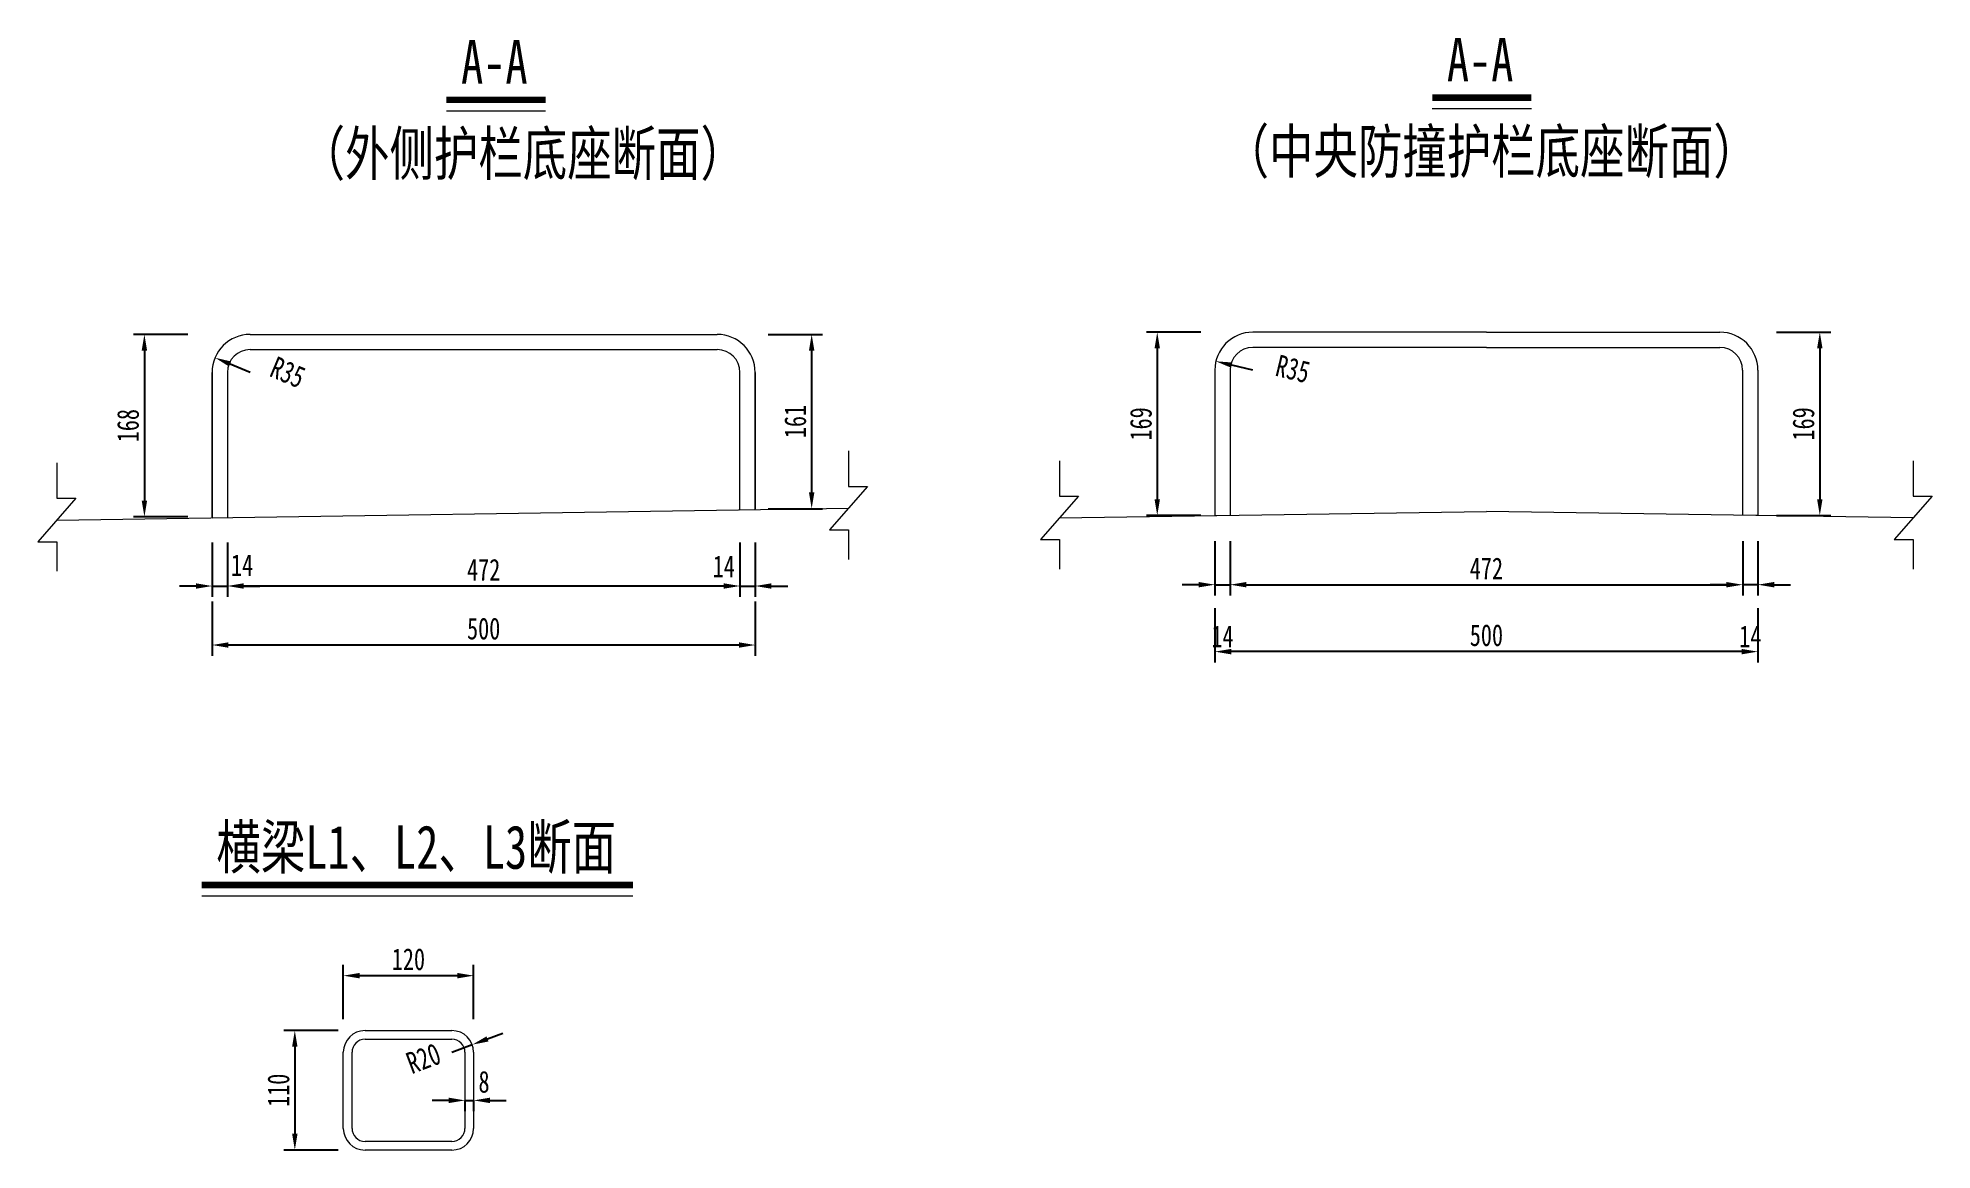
# Model space of a CAD drawing. Extents: x -904 to 1573, y -1003 to 20.
# Drawn here: x -172 to 1573, y -1003 to 20 of the extents above; entities that cross this region are included whole.
import ezdxf

# ---------------------------------------------------------------- set-up
doc = ezdxf.new("R2010")
doc.units = 0
doc.header["$LTSCALE"] = 5
doc.layers.get('0').update_dxf_attribs({"linetype": 'CONTINUOUS', "lineweight": 15})
doc.layers.get('DEFPOINTS').update_dxf_attribs({"color": 8, "linetype": 'CONTINUOUS'})
doc.layers.add('尺寸及阴影线', color=4, linetype='CONTINUOUS', lineweight=15)
doc.layers.add('文字说明', color=7, linetype='CONTINUOUS', lineweight=15)
doc.styles.get("Standard").update_dxf_attribs({"font": '仿宋_GB2312.ttf', "width": 0.75})
doc.dimstyles.get("Standard").update_dxf_attribs({"dimscale": 0, "dimtxt": 2, "dimasz": 1.5, "dimexe": 1, "dimexo": 1, "dimgap": 0.5, "dimtad": 1, "dimdec": 1, "dimlfac": 100, "dimdsep": 46, "dimtxsty": 'Standard', "dimcen": 0, "dimclrd": 256, "dimclre": 256, "dimclrt": 256, "dimadec": 3, "dimazin": 2, "dimtfac": 1, "dimtdec": 1, "dimtmove": 2, "dimatfit": 3, "dimfxl": 3, "dimfxlon": 1, "dimtolj": 1, "dimtzin": 0, "dimarcsym": 0})

msp = doc.modelspace()

# ---------------------------------------------------------------- texts
at = {"layer": '文字说明', "width": 0.75}
for s, height, p in [('A-A', 40, (217.99457, -21.56081)), ('A-A', 40, (1125.70962, -19.56285)), ('（外侧护栏底座断面）', 40, (70.23616, -105.97165)), ('（中央防撞护栏底座断面）', 40.0000002, (921.02228, -103.97369)), ('横梁L1、L2、L3断面', 40.0000002, (-7.30444, -744.24106))]:
    msp.add_text(s, height=height, dxfattribs=at).set_placement(p)

# ---------------------------------------------------------------- blocks, each defined once
blk = doc.blocks.new('*D147')
at = {"layer": 'DEFPOINTS', "color": 0, "transparency": 16777216}
for p in [(-11.2, -354.3), (2.8, -354.3), (2.8, -484)]:
    blk.add_point(p, dxfattribs=at)
at = {"layer": '尺寸及阴影线', "lineweight": -2, "transparency": 16777216}
for p, q in [((-11.2, -444), (-11.2, -494)), ((2.8, -444), (2.8, -494)), ((-26.2, -484), (-41.2, -484)), ((-11.2, -484), (2.8, -484)), ((17.8, -484), (32.8, -484))]:
    blk.add_line(p, q, dxfattribs=at)
at = {"layer": '尺寸及阴影线', "transparency": 16777216}
for points in [[(-26.2, -481.5), (-26.2, -486.5), (-11.2, -484)], [(17.8, -481.5), (17.8, -486.5), (2.8, -484)]]:
    blk.add_solid(points, dxfattribs=at)
at = {"layer": '尺寸及阴影线', "transparency": 16777216, "insert": (16.3, -464.8), "char_height": 20, "attachment_point": 5}
blk.add_mtext('\\A1;14', dxfattribs=at)
blk = doc.blocks.new('*D148')
at = {"layer": 'DEFPOINTS', "color": 0, "transparency": 16777216}
for p in [(2.8, -354.3), (474.8, -350.5), (2.8, -484)]:
    blk.add_point(p, dxfattribs=at)
at = {"layer": '尺寸及阴影线', "lineweight": -2, "transparency": 16777216}
for p, q in [((2.8, -444), (2.8, -494)), ((474.8, -444), (474.8, -494)), ((459.8, -484), (17.8, -484))]:
    blk.add_line(p, q, dxfattribs=at)
at = {"layer": '尺寸及阴影线', "transparency": 16777216}
for points in [[(17.8, -481.5), (17.8, -486.5), (2.8, -484)], [(459.8, -481.5), (459.8, -486.5), (474.8, -484)]]:
    blk.add_solid(points, dxfattribs=at)
at = {"layer": '尺寸及阴影线', "transparency": 16777216, "insert": (238.8, -469), "char_height": 20, "attachment_point": 5}
blk.add_mtext('\\A1;472', dxfattribs=at)
blk = doc.blocks.new('*D149')
at = {"layer": 'DEFPOINTS', "color": 0, "transparency": 16777216}
for p in [(474.8, -350.5), (488.8, -350.5), (488.8, -484)]:
    blk.add_point(p, dxfattribs=at)
at = {"layer": '尺寸及阴影线', "lineweight": -2, "transparency": 16777216}
for p, q in [((474.8, -444), (474.8, -494)), ((488.8, -444), (488.8, -494)), ((459.8, -484), (444.8, -484)), ((474.8, -484), (488.8, -484)), ((503.8, -484), (518.8, -484))]:
    blk.add_line(p, q, dxfattribs=at)
at = {"layer": '尺寸及阴影线', "transparency": 16777216}
for points in [[(459.8, -481.5), (459.8, -486.5), (474.8, -484)], [(503.8, -481.5), (503.8, -486.5), (488.8, -484)]]:
    blk.add_solid(points, dxfattribs=at)
at = {"layer": '尺寸及阴影线', "transparency": 16777216, "insert": (459.9, -465.9), "char_height": 20, "attachment_point": 5}
blk.add_mtext('\\A1;14', dxfattribs=at)
blk = doc.blocks.new('*D150')
at = {"layer": 'DEFPOINTS', "color": 0, "transparency": 16777216}
for p in [(-11.2, -377.8), (488.8, -377.8), (-11.2, -538.3)]:
    blk.add_point(p, dxfattribs=at)
at = {"layer": '尺寸及阴影线', "lineweight": -2, "transparency": 16777216}
for p, q in [((-11.2, -498.3), (-11.2, -548.3)), ((488.8, -498.3), (488.8, -548.3)), ((473.8, -538.3), (3.8, -538.3))]:
    blk.add_line(p, q, dxfattribs=at)
at = {"layer": '尺寸及阴影线', "transparency": 16777216}
for points in [[(3.8, -535.8), (3.8, -540.8), (-11.2, -538.3)], [(473.8, -535.8), (473.8, -540.8), (488.8, -538.3)]]:
    blk.add_solid(points, dxfattribs=at)
at = {"layer": '尺寸及阴影线', "transparency": 16777216, "insert": (238.8, -523.3), "char_height": 20, "attachment_point": 5}
blk.add_mtext('\\A1;500', dxfattribs=at)
blk = doc.blocks.new('*D151')
at = {"layer": 'DEFPOINTS', "color": 0, "transparency": 16777216}
for p in [(94.9, -252.4), (-73.6, -420.4), (-11.2, -420.4)]:
    blk.add_point(p, dxfattribs=at)
at = {"layer": '尺寸及阴影线', "lineweight": -2, "transparency": 16777216}
for p, q in [((-33.6, -252.4), (-83.6, -252.4)), ((-73.6, -267.4), (-73.6, -405.4)), ((-33.6, -420.4), (-83.6, -420.4))]:
    blk.add_line(p, q, dxfattribs=at)
at = {"layer": '尺寸及阴影线', "transparency": 16777216}
for points in [[(-76.1, -267.4), (-71.1, -267.4), (-73.6, -252.4)], [(-76.1, -405.4), (-71.1, -405.4), (-73.6, -420.4)]]:
    blk.add_solid(points, dxfattribs=at)
at = {"layer": '尺寸及阴影线', "transparency": 16777216, "insert": (-88.6, -336.4), "char_height": 20, "attachment_point": 5, "rotation": 90}
blk.add_mtext('\\A1;168', dxfattribs=at)
blk = doc.blocks.new('*D152')
at = {"layer": 'DEFPOINTS', "color": 0, "transparency": 16777216}
for p in [(365.8, -252.4), (488.8, -412.9), (540.8, -412.9)]:
    blk.add_point(p, dxfattribs=at)
at = {"layer": '尺寸及阴影线', "lineweight": -2, "transparency": 16777216}
for p, q in [((500.8, -252.4), (550.8, -252.4)), ((540.8, -267.4), (540.8, -397.9)), ((500.8, -412.9), (550.8, -412.9))]:
    blk.add_line(p, q, dxfattribs=at)
at = {"layer": '尺寸及阴影线', "transparency": 16777216}
for points in [[(538.3, -267.4), (543.3, -267.4), (540.8, -252.4)], [(538.3, -397.9), (543.3, -397.9), (540.8, -412.9)]]:
    blk.add_solid(points, dxfattribs=at)
at = {"layer": '尺寸及阴影线', "transparency": 16777216, "insert": (525.8, -332.6), "char_height": 20, "attachment_point": 5, "rotation": 90}
blk.add_mtext('\\A1;161', dxfattribs=at)
blk = doc.blocks.new('*D153')
at = {"layer": 'DEFPOINTS', "color": 0, "transparency": 16777216}
for p in [(1009.5, -250.4), (859, -419.1), (912.1, -419.1)]:
    blk.add_point(p, dxfattribs=at)
at = {"layer": '尺寸及阴影线', "lineweight": -2, "transparency": 16777216}
for p, q in [((899, -250.4), (849, -250.4)), ((859, -265.4), (859, -404.1)), ((899, -419.1), (849, -419.1))]:
    blk.add_line(p, q, dxfattribs=at)
at = {"layer": '尺寸及阴影线', "transparency": 16777216}
for points in [[(856.5, -265.4), (861.5, -265.4), (859, -250.4)], [(856.5, -404.1), (861.5, -404.1), (859, -419.1)]]:
    blk.add_solid(points, dxfattribs=at)
at = {"layer": '尺寸及阴影线', "transparency": 16777216, "insert": (844, -334.8), "char_height": 20, "attachment_point": 5, "rotation": 90}
blk.add_mtext('\\A1;169', dxfattribs=at)
blk = doc.blocks.new('*D154')
at = {"layer": 'DEFPOINTS', "color": 0, "transparency": 16777216}
for p in [(1269.6, -250.4), (1412.1, -419.1), (1469.1, -419.1)]:
    blk.add_point(p, dxfattribs=at)
at = {"layer": '尺寸及阴影线', "lineweight": -2, "transparency": 16777216}
for p, q in [((1429.1, -250.4), (1479.1, -250.4)), ((1469.1, -265.4), (1469.1, -404.1)), ((1429.1, -419.1), (1479.1, -419.1))]:
    blk.add_line(p, q, dxfattribs=at)
at = {"layer": '尺寸及阴影线', "transparency": 16777216}
for points in [[(1466.6, -265.4), (1471.6, -265.4), (1469.1, -250.4)], [(1466.6, -404.1), (1471.6, -404.1), (1469.1, -419.1)]]:
    blk.add_solid(points, dxfattribs=at)
at = {"layer": '尺寸及阴影线', "transparency": 16777216, "insert": (1454.1, -334.8), "char_height": 20, "attachment_point": 5, "rotation": 90}
blk.add_mtext('\\A1;169', dxfattribs=at)
blk = doc.blocks.new('*D155')
at = {"layer": 'DEFPOINTS', "color": 0, "transparency": 16777216}
for p in [(912.1, -367.1), (926.1, -367.1), (926.1, -482.8)]:
    blk.add_point(p, dxfattribs=at)
at = {"layer": '尺寸及阴影线', "lineweight": -2, "transparency": 16777216}
for p, q in [((912.1, -442.8), (912.1, -492.8)), ((926.1, -442.8), (926.1, -492.8)), ((897.1, -482.8), (882.1, -482.8)), ((912.1, -482.8), (926.1, -482.8)), ((941.1, -482.8), (956.1, -482.8))]:
    blk.add_line(p, q, dxfattribs=at)
at = {"layer": '尺寸及阴影线', "transparency": 16777216}
for points in [[(897.1, -480.3), (897.1, -485.3), (912.1, -482.8)], [(941.1, -480.3), (941.1, -485.3), (926.1, -482.8)]]:
    blk.add_solid(points, dxfattribs=at)
at = {"layer": '尺寸及阴影线', "transparency": 16777216, "insert": (919.1, -530.3), "char_height": 20, "attachment_point": 5}
blk.add_mtext('\\A1;14', dxfattribs=at)
blk = doc.blocks.new('*D156')
at = {"layer": 'DEFPOINTS', "color": 0, "transparency": 16777216}
for p in [(926.1, -367.1), (1398.1, -367.1), (1398.1, -482.8)]:
    blk.add_point(p, dxfattribs=at)
at = {"layer": '尺寸及阴影线', "lineweight": -2, "transparency": 16777216}
for p, q in [((926.1, -442.8), (926.1, -492.8)), ((1398.1, -442.8), (1398.1, -492.8)), ((941.1, -482.8), (1383.1, -482.8))]:
    blk.add_line(p, q, dxfattribs=at)
at = {"layer": '尺寸及阴影线', "transparency": 16777216}
for points in [[(941.1, -480.3), (941.1, -485.3), (926.1, -482.8)], [(1383.1, -480.3), (1383.1, -485.3), (1398.1, -482.8)]]:
    blk.add_solid(points, dxfattribs=at)
at = {"layer": '尺寸及阴影线', "transparency": 16777216, "insert": (1162.1, -467.8), "char_height": 20, "attachment_point": 5}
blk.add_mtext('\\A1;472', dxfattribs=at)
blk = doc.blocks.new('*D157')
at = {"layer": 'DEFPOINTS', "color": 0, "transparency": 16777216}
for p in [(1398.1, -394.1), (1412.1, -394.1), (1398.1, -482.8)]:
    blk.add_point(p, dxfattribs=at)
at = {"layer": '尺寸及阴影线', "lineweight": -2, "transparency": 16777216}
for p, q in [((1398.1, -442.8), (1398.1, -492.8)), ((1412.1, -442.8), (1412.1, -492.8)), ((1383.1, -482.8), (1368.1, -482.8)), ((1412.1, -482.8), (1398.1, -482.8)), ((1427.1, -482.8), (1442.1, -482.8))]:
    blk.add_line(p, q, dxfattribs=at)
at = {"layer": '尺寸及阴影线', "transparency": 16777216}
for points in [[(1383.1, -480.3), (1383.1, -485.3), (1398.1, -482.8)], [(1427.1, -480.3), (1427.1, -485.3), (1412.1, -482.8)]]:
    blk.add_solid(points, dxfattribs=at)
at = {"layer": '尺寸及阴影线', "transparency": 16777216, "insert": (1405.1, -530.3), "char_height": 20, "attachment_point": 5}
blk.add_mtext('\\A1;14', dxfattribs=at)
blk = doc.blocks.new('*D158')
at = {"layer": 'DEFPOINTS', "color": 0, "transparency": 16777216}
for p in [(912.1, -352.3), (1412.1, -352.3), (912.1, -544.4)]:
    blk.add_point(p, dxfattribs=at)
at = {"layer": '尺寸及阴影线', "lineweight": -2, "transparency": 16777216}
for p, q in [((912.1, -504.4), (912.1, -554.4)), ((1412.1, -504.4), (1412.1, -554.4)), ((1397.1, -544.4), (927.1, -544.4))]:
    blk.add_line(p, q, dxfattribs=at)
at = {"layer": '尺寸及阴影线', "transparency": 16777216}
for points in [[(927.1, -541.9), (927.1, -546.9), (912.1, -544.4)], [(1397.1, -541.9), (1397.1, -546.9), (1412.1, -544.4)]]:
    blk.add_solid(points, dxfattribs=at)
at = {"layer": '尺寸及阴影线', "transparency": 16777216, "insert": (1162.1, -529.4), "char_height": 20, "attachment_point": 5}
blk.add_mtext('\\A1;500', dxfattribs=at)
blk = doc.blocks.new('*D159')
at = {"layer": 'DEFPOINTS', "color": 0, "transparency": 16777216}
for p in [(913, -277.2), (947.1, -285.4)]:
    blk.add_point(p, dxfattribs=at)
at = {"layer": '尺寸及阴影线', "lineweight": -2, "transparency": 16777216}
blk.add_line((947.1, -285.4), (927.6, -280.7), dxfattribs=at)
at = {"layer": '尺寸及阴影线', "transparency": 16777216}
blk.add_solid([(928.2, -278.3), (927, -283.1), (913, -277.2)], dxfattribs=at)
at = {"layer": '尺寸及阴影线', "transparency": 16777216, "insert": (983.9, -284.3), "char_height": 20, "attachment_point": 5, "rotation": 346.4665}
blk.add_mtext('\\A1;R35', dxfattribs=at)
blk = doc.blocks.new('*D160')
at = {"layer": 'DEFPOINTS', "color": 0, "transparency": 16777216}
for p in [(-8.5, -273.9, 0), (23.8, -287.4, 0)]:
    blk.add_point(p, dxfattribs=at)
at = {"layer": '尺寸及阴影线', "lineweight": -2, "transparency": 16777216}
blk.add_line((23.8, -287.4), (5.3, -279.7), dxfattribs=at)
at = {"layer": '尺寸及阴影线', "transparency": 16777216}
blk.add_solid([(6.3, -277.4), (4.3, -282), (-8.5, -273.9)], dxfattribs=at)
at = {"layer": '尺寸及阴影线', "transparency": 16777216, "insert": (58.4, -287.4), "char_height": 20, "attachment_point": 5, "rotation": 337.2717}
blk.add_mtext('\\A1;R35', dxfattribs=at)
blk = doc.blocks.new('*D162')
at = {"layer": 'DEFPOINTS', "color": 0, "transparency": 16777216}
for p in [(229.5, -842.6), (109.5, -948.1), (229.5, -948.1)]:
    blk.add_point(p, dxfattribs=at)
at = {"layer": '尺寸及阴影线', "lineweight": -2, "transparency": 16777216}
for p, q in [((109.5, -882.6), (109.5, -832.6)), ((229.5, -882.6), (229.5, -832.6)), ((124.5, -842.6), (214.5, -842.6))]:
    blk.add_line(p, q, dxfattribs=at)
at = {"layer": '尺寸及阴影线', "transparency": 16777216}
for points in [[(124.5, -840.1), (124.5, -845.1), (109.5, -842.6)], [(214.5, -840.1), (214.5, -845.1), (229.5, -842.6)]]:
    blk.add_solid(points, dxfattribs=at)
at = {"layer": '尺寸及阴影线', "transparency": 16777216, "insert": (169.5, -827.6), "char_height": 20, "attachment_point": 5}
blk.add_mtext('\\A1;120', dxfattribs=at)
blk = doc.blocks.new('*D163')
at = {"layer": 'DEFPOINTS', "color": 0, "transparency": 16777216}
for p in [(169.5, -893.1), (64.9, -1003.1), (169.5, -1003.1)]:
    blk.add_point(p, dxfattribs=at)
at = {"layer": '尺寸及阴影线', "lineweight": -2, "transparency": 16777216}
for p, q in [((104.9, -893.1), (54.9, -893.1)), ((64.9, -908.1), (64.9, -988.1)), ((104.9, -1003.1), (54.9, -1003.1))]:
    blk.add_line(p, q, dxfattribs=at)
at = {"layer": '尺寸及阴影线', "transparency": 16777216}
for points in [[(62.4, -908.1), (67.4, -908.1), (64.9, -893.1)], [(62.4, -988.1), (67.4, -988.1), (64.9, -1003.1)]]:
    blk.add_solid(points, dxfattribs=at)
at = {"layer": '尺寸及阴影线', "transparency": 16777216, "insert": (49.9, -948.1), "char_height": 20, "attachment_point": 5, "rotation": 90}
blk.add_mtext('\\A1;110', dxfattribs=at)
blk = doc.blocks.new('*D164')
at = {"layer": 'DEFPOINTS', "color": 0, "transparency": 16777216}
for p in [(228.3, -906.1), (209.5, -913.1)]:
    blk.add_point(p, dxfattribs=at)
at = {"layer": '尺寸及阴影线', "lineweight": -2, "transparency": 16777216}
for p, q in [((209.5, -913.1), (228.3, -906.1)), ((242.3, -900.8), (256.4, -895.6))]:
    blk.add_line(p, q, dxfattribs=at)
at = {"layer": '尺寸及阴影线', "transparency": 16777216}
blk.add_solid([(241.4, -898.5), (243.2, -903.2), (228.3, -906.1)], dxfattribs=at)
at = {"layer": '尺寸及阴影线', "transparency": 16777216, "insert": (183.4, -918.8), "char_height": 20, "attachment_point": 5, "rotation": 20.5898}
blk.add_mtext('\\A1;R20', dxfattribs=at)
blk = doc.blocks.new('*D165')
at = {"layer": 'DEFPOINTS', "color": 0, "transparency": 16777216}
for p in [(221.5, -954.6), (229.5, -948.1), (229.5, -957.4)]:
    blk.add_point(p, dxfattribs=at)
at = {"layer": '尺寸及阴影线', "lineweight": -2, "transparency": 16777216}
for p, q in [((206.5, -957.4), (191.5, -957.4)), ((221.5, -957.4), (221.5, -967.4)), ((221.5, -957.4), (229.5, -957.4)), ((229.5, -957.4), (229.5, -967.4)), ((244.5, -957.4), (259.5, -957.4))]:
    blk.add_line(p, q, dxfattribs=at)
at = {"layer": '尺寸及阴影线', "transparency": 16777216}
for points in [[(206.5, -954.9), (206.5, -959.9), (221.5, -957.4)], [(244.5, -954.9), (244.5, -959.9), (229.5, -957.4)]]:
    blk.add_solid(points, dxfattribs=at)
at = {"layer": '尺寸及阴影线', "transparency": 16777216, "insert": (239.1, -940.4), "char_height": 20, "attachment_point": 5}
blk.add_mtext('\\A1;8', dxfattribs=at)

# ---------------------------------------------------------------- dimensions: what is measured, and where the dimension line sits
at = {"layer": '尺寸及阴影线', "color": 0}
for base, p1, p2, text, picture, middle in [((-73.56324, -420.3968), (94.93817, -252.3968), (-11.24189, -420.3968), '168', '*D151', (-88.56324, -336.3968)), ((540.82419, -412.8968), (365.78379, -252.3968), (488.75811, -412.8968), '161', '*D152', (525.82419, -332.6468)), ((858.9874, -419.14884), (1009.50798, -250.39884), (912.05976, -419.14884), '169', '*D153', (843.9874, -334.77384)), ((1469.07046, -419.14884), (1269.55976, -250.39884), (1412.05976, -419.14884), '169', '*D154', (1454.07046, -334.77384)), ((64.92924, -1003.14293), (169.54909, -893.14293), (169.54909, -1003.14293), '110', '*D163', (49.92924, -948.14293))]:
    dim = msp.add_linear_dim(base=base, p1=p1, p2=p2, angle=90, text=text, dimstyle='Standard', override={"dimscale": 10, "dimlfac": 1000, "dimfxl": 4}, dxfattribs=at)
    dim.commit()
    dim.dimension.update_dxf_attribs({"geometry": picture, "text_midpoint": middle})
for center, mpoint, text, picture, middle in [((23.75811, -287.3968, 0), (-8.52404, -273.87412, 0), 'R35', '*D160', (58.39998, -287.38589)), ((947.05976, -285.39884), (913.03159, -277.20835), 'R35', '*D159', (983.92455, -284.33243)), ((209.54909, -913.14293), (228.27154, -906.10944), 'R20', '*D164', (183.37724, -918.78285))]:
    dim = msp.add_radius_dim(center=center, mpoint=mpoint, text=text, dimstyle='Standard', override={"dimscale": 10, "dimlfac": 1000, "dimfxl": 4}, dxfattribs=at)
    dim.commit()
    dim.dimension.update_dxf_attribs({"geometry": picture, "text_midpoint": middle, "dimtype": 164})
for base, p1, p2, text, picture, middle in [((2.75811, -483.96144), (-11.24189, -354.2718), (2.75811, -354.2718), '14', '*D147', (16.26651, -464.77238)), ((488.75811, -483.96144), (474.75811, -350.5218), (488.75811, -350.5218), '14', '*D149', (459.90442, -465.8711)), ((229.54909, -957.4346), (221.54909, -954.56353), (229.54909, -948.14293), '8', '*D165', (239.08697, -940.404))]:
    dim = msp.add_linear_dim(base=base, p1=p1, p2=p2, text=text, dimstyle='Standard', override={"dimscale": 10, "dimlfac": 1000, "dimfxl": 4}, dxfattribs=at)
    dim.commit()
    dim.dimension.update_dxf_attribs({"geometry": picture, "text_midpoint": middle, "dimtype": 160})
for base, p1, p2, text, picture, middle in [((2.75811, -483.96144), (474.75811, -350.5218), (2.75811, -354.2718), '472', '*D148', (238.75811, -468.96144)), ((912.05976, -544.40898), (1412.05976, -352.27384), (912.05976, -352.27384), '500', '*D158', (1162.05976, -529.40898)), ((-11.24189, -538.28599), (488.75811, -377.76379), (-11.24189, -377.76379), '500', '*D150', (238.75811, -523.28599)), ((926.05976, -482.82925), (912.05976, -367.05851), (926.05976, -367.05851), '14', '*D155', (919.05976, -530.32925)), ((1398.05976, -482.82925), (926.05976, -367.05851), (1398.05976, -367.05851), '472', '*D156', (1162.05976, -467.82925)), ((1398.05976, -482.82925), (1412.05976, -394.13279), (1398.05976, -394.13279), '14', '*D157', (1405.05976, -530.32925)), ((229.54909, -842.60175), (109.54909, -948.14293), (229.54909, -948.14293), '120', '*D162', (169.54909, -827.60175))]:
    dim = msp.add_linear_dim(base=base, p1=p1, p2=p2, text=text, dimstyle='Standard', override={"dimscale": 10, "dimlfac": 1000, "dimfxl": 4}, dxfattribs=at)
    dim.commit()
    dim.dimension.update_dxf_attribs({"geometry": picture, "text_midpoint": middle})

# ---------------------------------------------------------------- linework, layer by layer
for p, q in [((204.52851, -46.56081), (295.76108, -46.56081)), ((1112.24356, -44.56285), (1203.47613, -44.56285)), ((-154.18678, -423.29097), (574.7108, -412.35751)), ((769.11486, -421.29301), (1162.05976, -415.39884)), ((1555.00465, -421.29301), (1162.05976, -415.39884)), ((-20.7705, -769.24106), (376.26367, -769.24106))]:
    msp.add_line(p, q)
at = {"color": 1}
for p, q in [((23.75811, -252.3968), (453.75811, -252.3968)), ((1162.05976, -250.39884), (947.05976, -250.39884)), ((1162.05976, -250.39884), (1377.05976, -250.39884)), ((23.75811, -266.3968), (453.75811, -266.3968)), ((1162.05976, -264.39884), (947.05976, -264.39884)), ((1162.05976, -264.39884), (1377.05976, -264.39884)), ((-11.24189, -287.3968), (-11.24189, -421.1468)), ((-11.24189, -420.3968), (-11.24189, -287.47678)), ((2.75811, -287.3968), (2.75811, -421.1468)), ((474.75811, -413.6468), (474.75811, -287.3968)), ((488.75811, -413.6468), (488.75811, -287.3968)), ((488.75811, -287.47678), (488.75811, -412.8968)), ((912.05976, -285.39884), (912.05976, -419.14884)), ((926.05976, -285.39884), (926.05976, -419.14884)), ((1398.05976, -285.39884), (1398.05976, -419.14884)), ((1412.05976, -285.39884), (1412.05976, -419.14884)), ((474.75811, -413.8568), (488.75811, -413.6468)), ((-11.24189, -421.1468), (2.75811, -420.9368)), ((912.05976, -419.14884), (926.05976, -418.93884)), ((1412.05976, -419.14884), (1398.05976, -418.93884)), ((129.54909, -893.14293), (209.54909, -893.14293)), ((129.54909, -901.14293), (209.54909, -901.14293)), ((109.54909, -983.14293), (109.54909, -913.14293)), ((117.54909, -983.14293), (117.54909, -913.14293)), ((221.54909, -913.14293), (221.54909, -983.14293)), ((229.54909, -913.14293), (229.54909, -983.14293)), ((209.54909, -995.14293), (129.54909, -995.14293)), ((209.54909, -1003.14293), (129.54909, -1003.14293))]:
    msp.add_line(p, q, dxfattribs=at)
at = {"color": 6, "const_width": 6}
for points in [[(204.52851, -36.56081), (295.76108, -36.56081)], [(1112.24356, -34.56285), (1203.47613, -34.56285)], [(-20.7705, -759.24106), (376.26367, -759.24106)]]:
    msp.add_lwpolyline(points, dxfattribs=at)
at = {"color": 1}
for centre, radius, start, end in [((23.75811, -287.3968, 0), 35, 90, 180), ((453.75811, -287.3968, 0), 35, 0, 90), ((947.05976, -285.39884), 35, 90, 180), ((1377.05976, -285.39884), 35, 0, 90), ((23.75811, -287.3968, 0), 21, 90, 180), ((453.75811, -287.3968, 0), 21, 0, 90), ((947.05976, -285.39884), 21, 90, 180), ((1377.05976, -285.39884), 21, 0, 90), ((129.54909, -913.14293), 20, 90, 180), ((129.54909, -913.14293), 12, 90, 180), ((209.54909, -913.14293), 20, 0, 90), ((209.54909, -913.14293), 12, 0, 90), ((129.54909, -983.14293), 20, 180, 270), ((129.54909, -983.14293), 12, 180, 270), ((209.54909, -983.14293), 20, 270, 0), ((209.54909, -983.14293), 12, 270, 0)]:
    msp.add_arc(centre, radius, start, end, dxfattribs=at)
at = {"layer": '尺寸及阴影线', "elevation": 0}
for points in [[(574.7108, -359.74605), (574.7108, -392.35751), (592.2108, -392.35751), (557.2108, -432.35751), (574.7108, -432.35751), (574.7108, -459.5022)], [(-154.18678, -370.67951), (-154.18678, -403.29097), (-136.68678, -403.29097), (-171.68678, -443.29097), (-154.18678, -443.29097), (-154.18678, -470.43567)], [(769.11486, -368.68155), (769.11486, -401.29301), (786.61486, -401.29301), (751.61486, -441.29301), (769.11486, -441.29301), (769.11486, -468.43771)], [(1555.00465, -368.68155), (1555.00465, -401.29301), (1572.50465, -401.29301), (1537.50465, -441.29301), (1555.00465, -441.29301), (1555.00465, -468.43771)]]:
    msp.add_lwpolyline(points, dxfattribs=at)

msp.set_redraw_order([(e.dxf.handle, doc.entitydb.next_handle()) for e in msp.query("TEXT MTEXT ATTDEF DIMENSION ARC_DIMENSION")])  # texts and dimensions are drawn at this point

doc.saveas('drawing.dxf')
